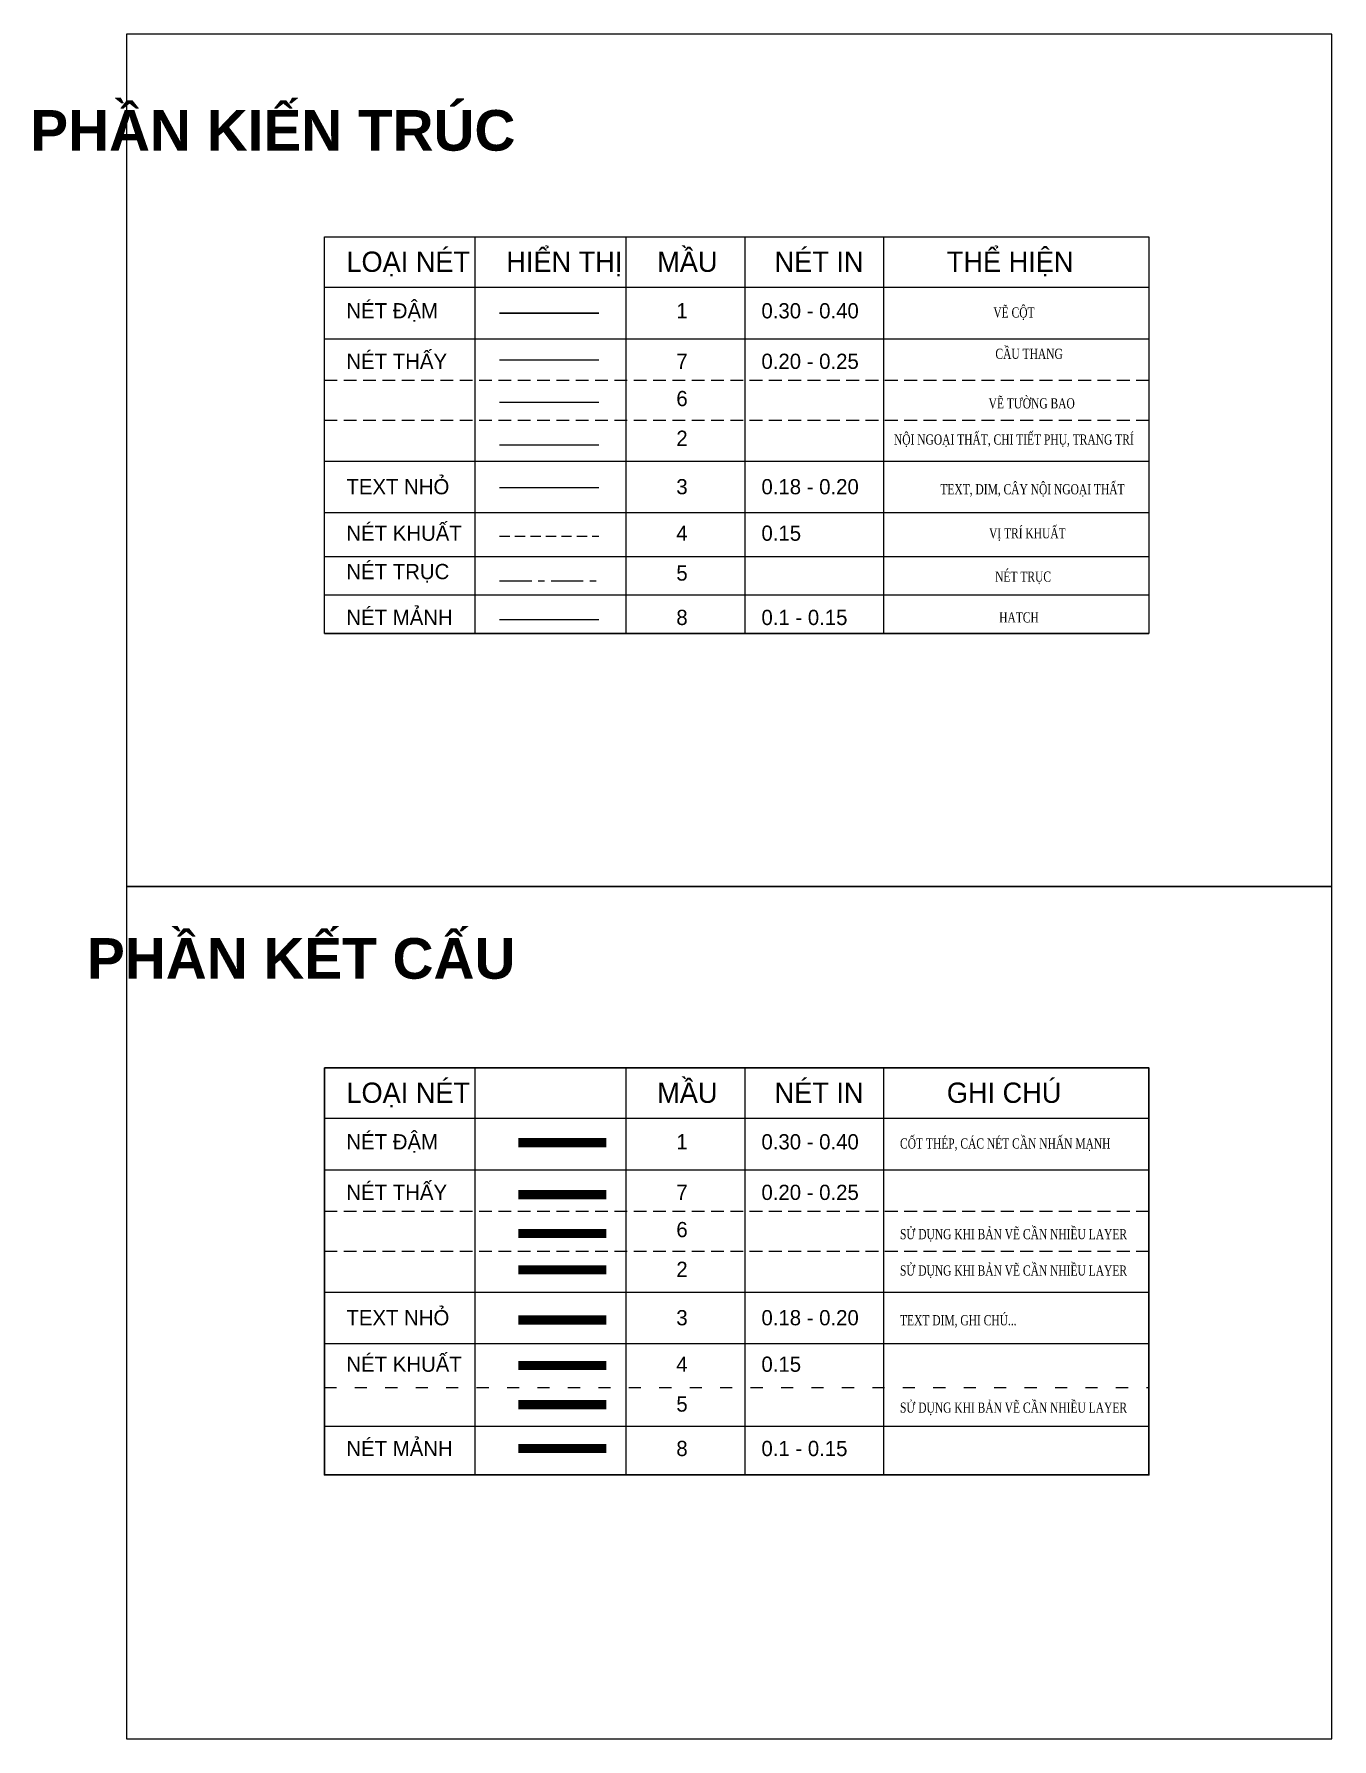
# Model space of a CAD drawing. Header units: millimetres. Extents: x 23 to 2197, y 15 to 1500.
# Drawn here: x 23.3 to 343.1, y 399.2 to 819.2 of the extents above; entities that cross this region are included whole.
import ezdxf
from ezdxf.enums import TextEntityAlignment as Align

# ---------------------------------------------------------------- set-up
doc = ezdxf.new("R2010")
doc.units = ezdxf.units.MM
doc.header["$MEASUREMENT"] = 0
for name, pattern in [('ACAD_ISO03W100', [30, 12, -18]), ('CENTER', [50.8, 31.75, -6.35, 6.35, -6.35]), ('HIDDEN', [9.525, 6.35, -3.175])]:
    doc.linetypes.add(name, pattern=pattern)
doc.layers.get('0').update_dxf_attribs({"lineweight": 20})
for name, color, linetype, lineweight in [('nét khuất1', 4, 'HIDDEN', 15), ('nét mảnh', 9, 'Continuous', 13), ('nét thấy', 161, 'Continuous', 20), ('nét thấy 2', 7, 'Continuous', 20), ('nét thấy 3', 34, 'Continuous', 20), ('nét đậm', 50, 'Continuous', 30), ('nétkhuất 2', 5, 'ACAD_ISO03W100', 15), ('text nhỏ', 3, 'Continuous', 18), ('Truc', 230, 'CENTER', 9)]:
    doc.layers.add(name, color=color, linetype=linetype, lineweight=lineweight)
doc.styles.add('.VnBook-AntiquaH', font='')
doc.styles.add('.VnHelvetlnsH', font='')
doc.styles.add('vntimeh.shx', font='vntimeh.shx', dxfattribs={"width": 0.75})
doc.styles.get('.VnBook-AntiquaH').set_extended_font_data('.VnAvantH')
doc.styles.get('.VnHelvetlnsH').set_extended_font_data('.VnHelvetInsH', bold=True)

msp = doc.modelspace()

# ---------------------------------------------------------------- texts
at = {"color": 7, "style": '.VnHelvetlnsH'}
for s, p in [('phÇn kiÕn tróc', (141.92, 790.5)), ('phÇn kÕt cÊu', (141.92, 586.5))]:
    msp.add_text(s, height=10, dxfattribs=at).set_placement(p, align=Align.RIGHT)
at = {"style": '.VnBook-AntiquaH'}
for s, height, p in [('lo¹i nÐt', 5, (100.29, 760.64)), ('hiÓn thÞ', 5, (139.68, 760.64)), ('mÇu', 5, (176.85, 760.64)), ('nÐt in', 5, (205.76, 760.64)), ('thÓ hiÖn', 5, (248.21, 760.64)), ('nÐt ®Ëm', 3.75, (100.29, 749.18)), ('1', 3.75, (181.57, 749.18)), ('0.30 - 0.40', 3.75, (202.54, 749.18)), ('nÐt thÊy', 3.75, (100.29, 736.73)), ('7', 3.75, (181.57, 736.73)), ('0.20 - 0.25', 3.75, (202.54, 736.73)), ('6', 3.75, (181.57, 727.55)), ('2', 3.75, (181.57, 717.77)), ('text nhá', 3.75, (100.29, 705.84)), ('3', 3.75, (181.57, 705.84)), ('0.18 - 0.20', 3.75, (202.54, 705.84)), ('nÐt khuÊt', 3.75, (100.29, 694.39)), ('4', 3.75, (181.57, 694.39)), ('0.15', 3.75, (202.54, 694.39)), ('nÐt trôc ', 3.75, (100.29, 684.93)), ('5', 3.75, (181.57, 684.57)), ('nÐt m¶nh', 3.75, (100.29, 673.63)), ('8', 3.75, (181.57, 673.63)), ('0.1 - 0.15', 3.75, (202.54, 673.63)), ('lo¹i nÐt', 5, (100.29, 555.91)), ('mÇu', 5, (176.85, 555.91)), ('nÐt in', 5, (205.76, 555.91)), ('ghi chó', 5, (248.21, 555.91)), ('nÐt ®Ëm', 3.75, (100.29, 544.45)), ('1', 3.75, (181.57, 544.45)), ('0.30 - 0.40', 3.75, (202.54, 544.45)), ('nÐt thÊy', 3.75, (100.29, 531.99)), ('7', 3.75, (181.57, 531.99)), ('0.20 - 0.25', 3.75, (202.54, 531.99)), ('6', 3.75, (181.57, 522.82)), ('2', 3.75, (181.57, 513.03)), ('text nhá', 3.75, (100.29, 501.11)), ('3', 3.75, (181.57, 501.11)), ('0.18 - 0.20', 3.75, (202.54, 501.11)), ('nÐt khuÊt', 3.75, (100.29, 489.65)), ('4', 3.75, (181.57, 489.65)), ('0.15', 3.75, (202.54, 489.65)), ('5', 3.75, (181.57, 479.84)), ('nÐt m¶nh', 3.75, (100.29, 468.89)), ('8', 3.75, (181.57, 468.89)), ('0.1 - 0.15', 3.75, (202.54, 468.89))]:
    msp.add_text(s, height=height, dxfattribs=at).set_placement(p)
at = {"color": 3, "style": 'vntimeh.shx', "width": 0.75}
for s, p in [('vÏ cét', (259.68, 749.39)), ('cÇu thang', (260.18, 739.21)), ('vÏ t\xadêng bao', (258.5, 727)), ('néi ngo¹i thÊt, chi tiÕt phô, trang trÝ', (235.18, 718.09)), ('text, dim, c©y néi ngo¹i thÊt', (246.61, 705.84)), ('vÞ trÝ khuÊt', (258.61, 694.99)), ('nÐt trôc', (260.11, 684.31)), ('hatch', (261.11, 674.27)), ('cèt thÐp, c¸c nÐt cÇn nhÊn m¹nh', (236.68, 544.66)), ('sö dông khi b¶n vÏ cÇn nhiÒu layer', (236.68, 522.32)), ('sö dông khi b¶n vÏ cÇn nhiÒu layer', (236.68, 513.36)), ('text dim, ghi chó...', (236.68, 501.11)), ('sö dông khi b¶n vÏ cÇn nhiÒu layer', (236.68, 479.58))]:
    msp.add_text(s, height=2.5, dxfattribs=at).set_placement(p)

# ---------------------------------------------------------------- linework, layer by layer
for points in [[(46.08, 609.21), (343.08, 609.21), (343.08, 819.21), (46.08, 819.21)], [(46.08, 399.21), (343.08, 399.21), (343.08, 609.21), (46.08, 609.21)]]:
    msp.add_lwpolyline(points, close=True)
at = {"color": 7, "const_width": 2.27}
msp.add_lwpolyline([(142.65, 533.29), (164.29, 533.29)], dxfattribs=at)
at = {"color": 6, "const_width": 2.27}
msp.add_lwpolyline([(142.65, 523.73), (164.29, 523.73)], dxfattribs=at)
at = {"layer": 'nét khuất1', "ltscale": 0.5}
for p, q in [((94.86, 733.93), (297.98, 733.93)), ((94.86, 724.14), (297.98, 724.14)), ((94.86, 529.2), (297.98, 529.2)), ((94.86, 519.4), (297.98, 519.4))]:
    msp.add_line(p, q, dxfattribs=at)
at = {"layer": 'nét khuất1', "ltscale": 0.4}
msp.add_line((138, 695.5), (162.5, 695.5), dxfattribs=at)
at = {"layer": 'nét khuất1', "ltscale": 0.5, "const_width": 2.27}
msp.add_lwpolyline([(142.65, 491.2), (164.29, 491.2)], dxfattribs=at)
at = {"layer": 'nét mảnh'}
for p, q in [((131.96, 769.25), (131.96, 671.58)), ((169.13, 769.25), (169.13, 671.58)), ((198.43, 769.25), (198.43, 671.58)), ((232.57, 769.25), (232.57, 671.58)), ((94.86, 756.89), (297.98, 756.89)), ((94.86, 744.12), (297.98, 744.12)), ((94.86, 714.03), (297.98, 714.03)), ((94.86, 701.35), (297.98, 701.35)), ((94.86, 690.49), (297.98, 690.49)), ((94.86, 681.04), (297.98, 681.04)), ((138, 675), (162.5, 675)), ((94.86, 671.58), (297.98, 671.58)), ((131.96, 564.51), (131.96, 464.26)), ((169.13, 564.51), (169.13, 464.26)), ((198.43, 564.51), (198.43, 464.26)), ((232.57, 564.51), (232.57, 464.26)), ((94.86, 552.15), (297.98, 552.15)), ((94.86, 539.38), (297.98, 539.38)), ((94.86, 509.29), (297.98, 509.29)), ((94.86, 496.61), (297.98, 496.61)), ((94.86, 476.3), (297.98, 476.3))]:
    msp.add_line(p, q, dxfattribs=at)
msp.add_lwpolyline([(94.86, 769.25), (297.98, 769.25), (297.98, 671.58), (94.86, 671.58)], close=True, dxfattribs=at)
at = {"layer": 'nét mảnh', "color": 8, "const_width": 2.27}
msp.add_lwpolyline([(142.65, 470.77), (164.29, 470.77)], dxfattribs=at)
at = {"layer": 'nét thấy'}
msp.add_line((138, 728.5), (162.5, 728.5), dxfattribs=at)
at = {"layer": 'nét thấy', "color": 2, "const_width": 2.27}
msp.add_lwpolyline([(142.65, 514.77), (164.29, 514.77)], dxfattribs=at)
at = {"layer": 'nét thấy 2'}
msp.add_line((138, 739), (162.5, 739), dxfattribs=at)
at = {"layer": 'nét thấy 3'}
msp.add_line((138, 718), (162.5, 718), dxfattribs=at)
at = {"layer": 'nét đậm'}
msp.add_line((138, 750.5), (162.5, 750.5), dxfattribs=at)
msp.add_lwpolyline([(94.86, 564.51), (297.98, 564.51), (297.98, 464.26), (94.86, 464.26)], close=True, dxfattribs=at)
at = {"layer": 'nét đậm', "color": 1, "const_width": 2.27}
msp.add_lwpolyline([(142.65, 546.11), (164.29, 546.11)], dxfattribs=at)
at = {"layer": 'nétkhuất 2', "ltscale": 0.25}
msp.add_line((94.86, 485.76), (297.98, 485.76), dxfattribs=at)
at = {"layer": 'nétkhuất 2', "ltscale": 0.25, "const_width": 2.27}
msp.add_lwpolyline([(142.65, 481.57), (164.29, 481.57)], dxfattribs=at)
at = {"layer": 'text nhỏ'}
msp.add_line((138, 707.5), (162.5, 707.5), dxfattribs=at)
at = {"layer": 'text nhỏ', "color": 3, "const_width": 2.27}
msp.add_lwpolyline([(142.65, 502.41), (164.29, 502.41)], dxfattribs=at)
at = {"layer": 'Truc', "ltscale": 0.25}
msp.add_line((138, 684.5), (162.5, 684.5), dxfattribs=at)

msp.set_redraw_order([(e.dxf.handle, doc.entitydb.next_handle()) for e in msp.query("TEXT MTEXT ATTDEF DIMENSION ARC_DIMENSION")])  # texts and dimensions are drawn at this point

doc.saveas('drawing.dxf')
